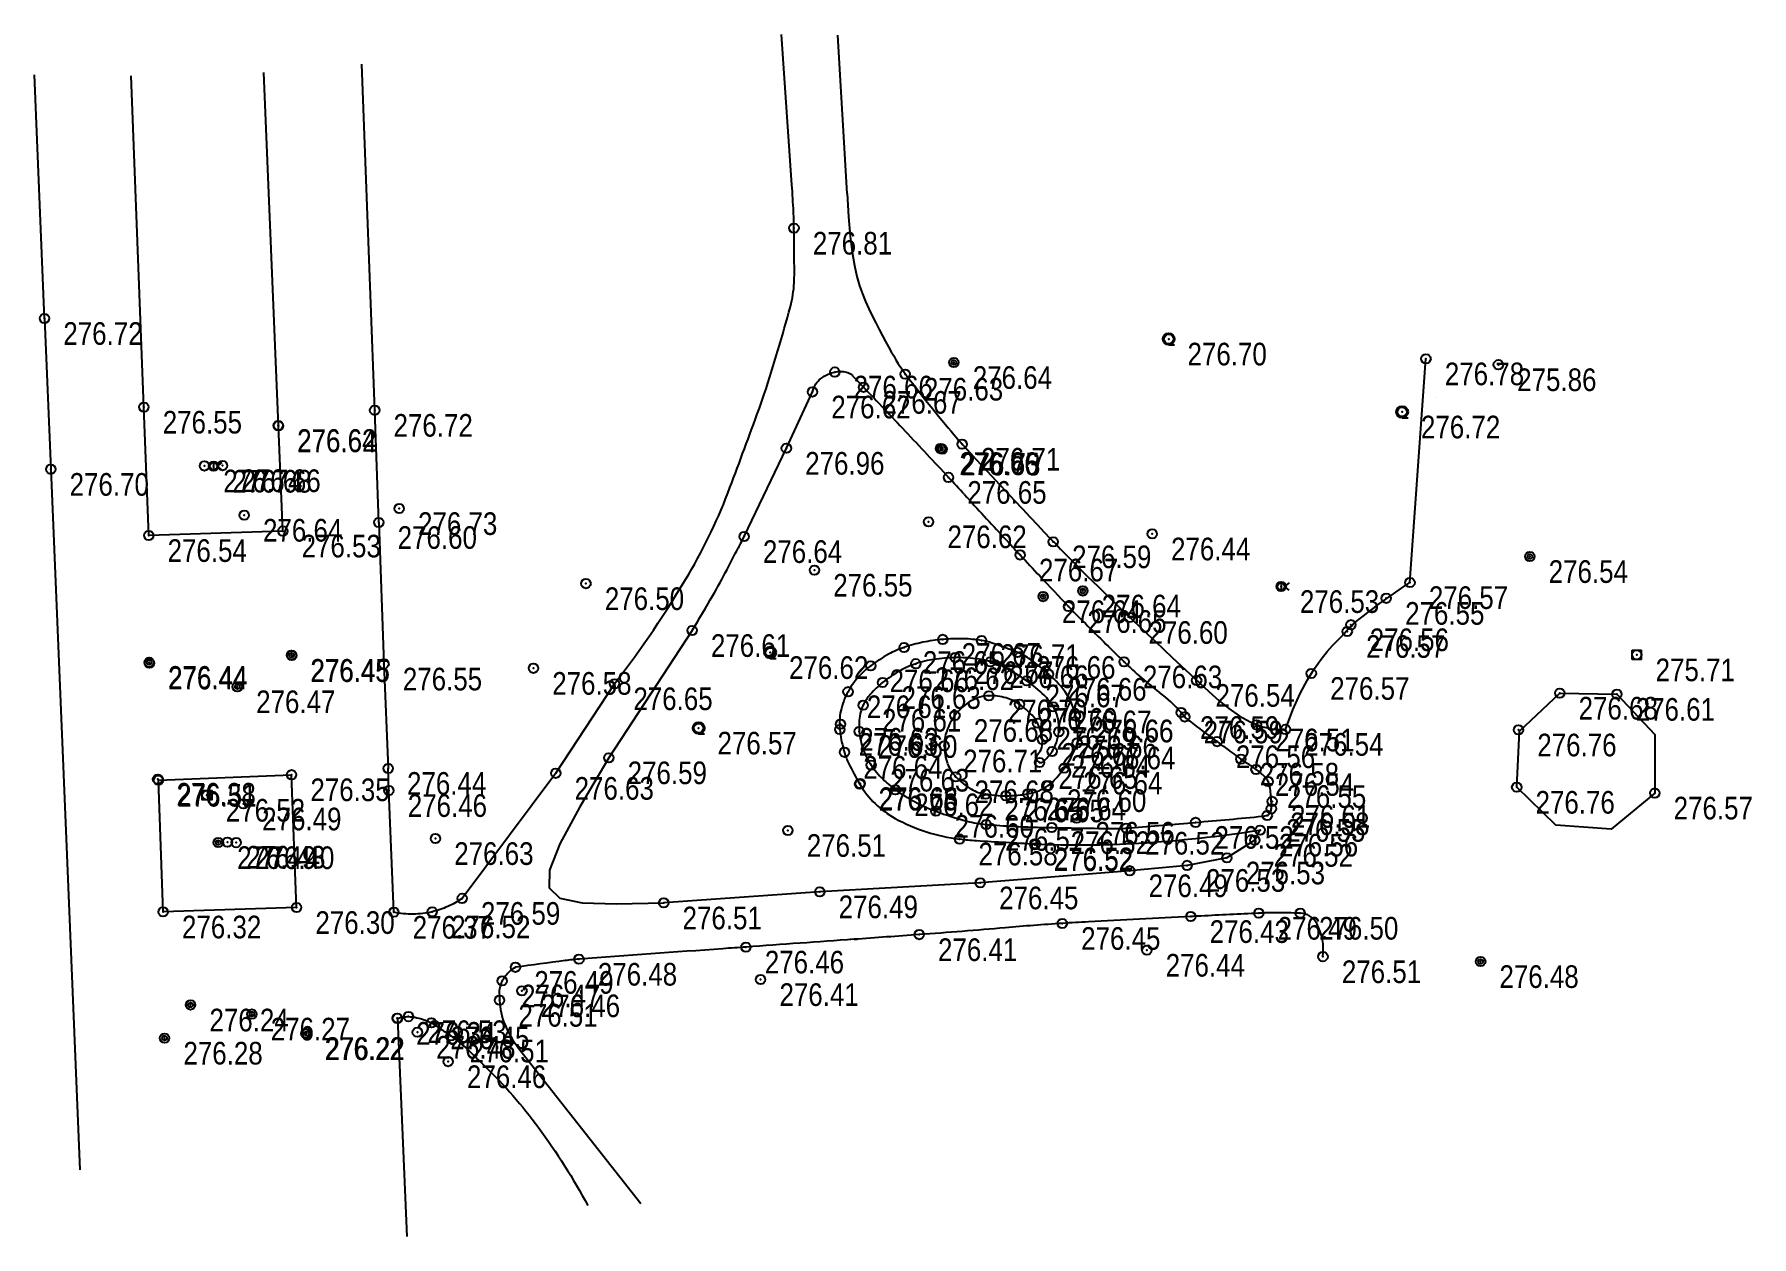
# Model space of a CAD drawing. Header units: metres. Extents: x 549681 to 1099503, y 158455 to 316989.
# Drawn here: x 549681.5 to 549772.5, y 158455.1 to 158518.9 of the extents above; entities outside this region: 3.
import ezdxf
from ezdxf.enums import TextEntityAlignment as Align

# ---------------------------------------------------------------- set-up
doc = ezdxf.new("R2010")
doc.units = ezdxf.units.M
doc.header["$PDMODE"] = 32
doc.header["$PDSIZE"] = 0.5
for name, color, linetype in [('Layout-pomoc', 7, 'Continuous'), ('Objekt', 4, 'Continuous'), ('PovezaveCesta', 7, 'Continuous'), ('text', 7, 'Continuous'), ('Tocke_point', 7, 'Continuous'), ('Tocke_visina', 8, 'Continuous')]:
    doc.layers.add(name, color=color, linetype=linetype)
doc.styles.add('Tocke', font='')
doc.styles.get('Tocke').set_extended_font_data('Arial Narrow')

# ---------------------------------------------------------------- blocks, each defined once
blk = doc.blocks.new('Blok_tocke')
at = {"layer": 'Tocke_point'}
blk.add_point((0, 0), dxfattribs=at)
at = {"layer": 'Tocke_visina', "style": 'Tocke'}
blk.add_attdef('H', text='', height=1.2, dxfattribs=at).set_placement((1, -0.2), align=Align.TOP_LEFT)
blk = doc.blocks.new('Jasek kvadraten')
at = {"layer": 'Layout-pomoc'}
blk.add_lwpolyline([(-1, 1), (1, 1), (1, -1), (-1, -1)], close=True, dxfattribs=at)
blk = doc.blocks.new('listnato drevo')
at = {"layer": 'Layout-pomoc', "color": 0}
blk.add_line((0, -1.25), (1.25, -1.25), dxfattribs=at)
blk.add_circle((0, 0), 1.25, dxfattribs=at)
blk = doc.blocks.new('jasekKomunalniBeli')
at = {"layer": 'Layout-pomoc', "color": 0}
for p, q in [((-1, 1), (1, 1)), ((-1, -1), (-1, 1)), ((1, -1), (1, 1)), ((1, -1), (-1, -1))]:
    blk.add_line(p, q, dxfattribs=at)
blk = doc.blocks.new('svetilkaBela')
at = {"layer": 'Layout-pomoc', "color": 0}
for p, q in [((0, 0.75), (0, -0.75)), ((1.75, 0.75), (0.75, 0)), ((1.75, -0.75), (0.75, 0))]:
    blk.add_line(p, q, dxfattribs=at)
blk.add_circle((0, 0), 0.75, dxfattribs=at)
blk = doc.blocks.new('geoTockaBela')
at = {"layer": 'PovezaveCesta', "color": 0}
for radius in [1, 0.5, 0.01]:
    blk.add_circle((0.01, 0), radius, dxfattribs=at)
blk = doc.blocks.new('zasun')
at = {"layer": 'PovezaveCesta'}
h = blk.add_hatch(color=0, dxfattribs=at)
h.dxf.hatch_style = 1
h.paths.add_polyline_path([(-0.5, 0.2), (-1, 0.2), (-1, -0.2), (-0.5, -0.2), (-0.5, 0)])
h.paths.add_polyline_path([(1, 0.2), (0.5, 0.2), (0.5, 0), (0.5, -0.2), (1, -0.2)])
at = {"layer": 'PovezaveCesta', "color": 0}
blk.add_circle((0, 0), 0.5, dxfattribs=at)
blk = doc.blocks.new('plinskiZapirac')
at = {"layer": 'PovezaveCesta', "color": 0}
for p, q in [((-0.4, 0.3), (-0.78, 0.61)), ((0.4, 0.3), (0.78, 0.61)), ((-0.4, -0.3), (-0.78, -0.61)), ((0.4, -0.3), (0.78, -0.61))]:
    blk.add_line(p, q, dxfattribs=at)
blk.add_circle((0, 0), 0.5, dxfattribs=at)
blk = doc.blocks.new('grm')
at = {"layer": 'PovezaveCesta', "color": 0}
blk.add_line((0.29, -0.4), (0.5, -0.48), dxfattribs=at)
blk.add_circle((0, 0), 0.5, dxfattribs=at)
blk = doc.blocks.new('SND')
at = {"layer": 'Layout-pomoc'}
for p, q in [((549753.982, 158498.868), (549753.982, 158499.618)), ((549755.732, 158499.618), (549754.732, 158498.868)), ((549753.982, 158498.868), (549753.982, 158498.118)), ((549754.732, 158498.868), (549755.732, 158498.118))]:
    blk.add_line(p, q, dxfattribs=at)
blk.add_circle((549753.982, 158498.868), 0.75, dxfattribs=at)

msp = doc.modelspace()

# ---------------------------------------------------------------- linework, layer by layer
at = {"layer": 'Layout-pomoc'}
msp.add_line((549755.732, 158499.618), (549755.732, 158499.618), dxfattribs=at)
at = {"layer": 'Objekt'}
msp.add_lwpolyline([(549762.342, 158483.955), (549765.37, 158483.895), (549767.38, 158481.76), (549767.382, 158478.659), (549765.07, 158476.75), (549762.14, 158476.95), (549760.058, 158478.965), (549760.2, 158481.94), (549762.342, 158483.955)], dxfattribs=at)
at = {"layer": 'PovezaveCesta', "color": 0}
for p, q in [((549699.499, 158498.956), (549698.823, 158517.315)), ((549681.99, 158503.827), (549681.452, 158516.743)), ((549687.261, 158499.124), (549686.595, 158516.686)), ((549694.394, 158498.133), (549693.621, 158516.878)), ((549721.329, 158496.943), (549722.713, 158499.927)), ((549719.088, 158492.26), (549721.329, 158496.943)), ((549682.323, 158495.826), (549683.174, 158475.38)), ((549683.174, 158475.38), (549683.869, 158458.676)), ((549724.923, 158470.901), (549724.705, 158470.886)), ((549724.923, 158470.901), (549725.089, 158470.913)), ((549700.703, 158466.709), (549701.203, 158455.131))]:
    msp.add_line(p, q, dxfattribs=at)
at = {"layer": 'PovezaveCesta'}
for p, q in [((549754.4, 158489.821), (549755.248, 158501.685)), ((549716.33, 158487.278), (549711.915, 158480.529)), ((549709.102, 158479.704), (549712.218, 158484.455)), ((549735.23, 158484.958), (549735.23, 158484.958)), ((549709.102, 158479.704), (549704.136, 158473.073))]:
    msp.add_line(p, q, dxfattribs=at)
at = {"layer": 'PovezaveCesta', "color": 0}
for points in [[(549712.218, 158484.455, 0.031425), (549716.152, 158490.27, 0.04347), (549718.339, 158494.856, 0.001689), (549719.865, 158498.972, 0.008325), (549720.157, 158499.814, 0.014035), (549721.544, 158504.458, 0.053333), (549721.742, 158505.722, 0.0128), (549721.754, 158506.244, 0.002822), (549721.735, 158508.615, 0.008602), (549721.709, 158509.468, 0.005064), (549721.624, 158510.916)], [(549722.713, 158499.927, -0.072371), (549722.899, 158500.359, -0.092723), (549723.147, 158500.632, -0.052079), (549723.553, 158500.879, -0.068928), (549723.896, 158500.986, -0.083501), (549724.507, 158500.986, -0.158824), (549724.796, 158500.834, -0.002255), (549724.84, 158500.789, -0.000168), (549725.428, 158500.175, -0.002021), (549727.63, 158497.857, -0.001921), (549729.927, 158495.4)]]:
    msp.add_lwpolyline(points, format="xyb", dxfattribs=at)
at = {"layer": 'PovezaveCesta'}
for points in [[(549724.551, 158510.449), (549724.624, 158509.219), (549724.714, 158508.193), (549724.819, 158507.343), (549724.938, 158506.641), (549725.07, 158506.057), (549725.214, 158505.564), (549725.368, 158505.132), (549725.533, 158504.734), (549725.706, 158504.345), (549725.885, 158503.964), (549726.066, 158503.596), (549726.246, 158503.243), (549726.422, 158502.909), (549726.591, 158502.597), (549726.749, 158502.313), (549726.893, 158502.058), (549727.022, 158501.836), (549727.139, 158501.639), (549727.248, 158501.462), (549727.355, 158501.297), (549727.464, 158501.136), (549727.58, 158500.973), (549727.707, 158500.799), (549727.851, 158500.608), (549728.015, 158500.394), (549728.196, 158500.16), (549728.39, 158499.912), (549728.593, 158499.655), (549728.799, 158499.394), (549729.007, 158499.135), (549729.21, 158498.883), (549729.404, 158498.643), (549729.588, 158498.419), (549729.759, 158498.212), (549729.919, 158498.02), (549730.069, 158497.841), (549730.21, 158497.676), (549730.342, 158497.523), (549730.466, 158497.38), (549730.582, 158497.247), (549730.694, 158497.121), (549730.806, 158496.996), (549730.927, 158496.862), (549731.063, 158496.712), (549731.224, 158496.538), (549731.415, 158496.332), (549731.645, 158496.085), (549731.922, 158495.788), (549732.248, 158495.439), (549732.617, 158495.045), (549733.014, 158494.621), (549733.428, 158494.179), (549733.847, 158493.733), (549734.258, 158493.295), (549734.65, 158492.879), (549735.009, 158492.498), (549735.328, 158492.162), (549735.611, 158491.865), (549735.866, 158491.599), (549736.102, 158491.355), (549736.327, 158491.125), (549736.55, 158490.899), (549736.779, 158490.67), (549737.022, 158490.428), (549737.286, 158490.167), (549737.572, 158489.886), (549737.878, 158489.587), (549738.203, 158489.27), (549738.546, 158488.938), (549738.905, 158488.592), (549739.279, 158488.233), (549739.666, 158487.862), (549740.067, 158487.48), (549740.48, 158487.088), (549740.906, 158486.686), (549741.345, 158486.272), (549741.796, 158485.847), (549742.261, 158485.411), (549742.739, 158484.963), (549743.231, 158484.504), (549743.736, 158484.035), (549744.256, 158483.573), (549744.793, 158483.138), (549745.349, 158482.749), (549745.925, 158482.425), (549746.523, 158482.185), (549747.145, 158482.049), (549747.792, 158482.036)], [(549681.99, 158503.827), (549682.323, 158495.826)], [(549694.624, 158492.554), (549687.519, 158492.316), (549687.261, 158499.124)], [(549694.624, 158492.554), (549694.394, 158498.133)], [(549699.718, 158493.008), (549699.499, 158498.956)], [(549699.718, 158493.008), (549699.993, 158485.501), (549700.215, 158479.967)], [(549747.792, 158482.036), (549748.184, 158483.064), (549748.576, 158483.934), (549748.962, 158484.663), (549749.335, 158485.265), (549749.687, 158485.757), (549750.01, 158486.155), (549750.299, 158486.475), (549750.545, 158486.732), (549750.744, 158486.941), (549750.905, 158487.113), (549751.04, 158487.256), (549751.158, 158487.381), (549751.272, 158487.496), (549751.393, 158487.611), (549751.533, 158487.734), (549751.702, 158487.875), (549751.91, 158488.042), (549752.158, 158488.234), (549752.444, 158488.45), (549752.767, 158488.688), (549753.126, 158488.945), (549753.518, 158489.221), (549753.943, 158489.514), (549754.4, 158489.821)], [(549700.516, 158472.336), (549700.254, 158478.792), (549700.215, 158479.967)], [(549711.915, 158480.529), (549710.38, 158477.919), (549709.32, 158475.96), (549708.767, 158474.562), (549708.758, 158473.635), (549709.325, 158473.088), (549710.502, 158472.832), (549712.325, 158472.776), (549714.826, 158472.83)], [(549695.356, 158472.588), (549688.282, 158472.352), (549688.032, 158479.338), (549695.091, 158479.63)], [(549695.356, 158472.588), (549695.091, 158479.63)], [(549746.421, 158476.692), (549746.171, 158476.15), (549744.691, 158475.215), (549742.582, 158474.822), (549739.539, 158474.539), (549731.613, 158473.893), (549723.104, 158473.421), (549714.826, 158472.83)]]:
    msp.add_lwpolyline(points, dxfattribs=at)
for points in [[(549704.136, 158473.073, -0.047547), (549703.379, 158472.64, -0.047547), (549702.553, 158472.358, -0.055908), (549701.536, 158472.233, -0.055908), (549700.516, 158472.336)], [(549749.787, 158469.98, 0.150043), (549749.459, 158471.732, 0.269847), (549748.579, 158472.285, 0.008676), (549747.317, 158472.306, 0.011712), (549746.383, 158472.283, 0.000115), (549743.308, 158472.135, 0.000665), (549742.777, 158472.109, 0.000658), (549737.346, 158471.825, 0.00258), (549735.962, 158471.744, 0.005989), (549732.939, 158471.514, -0.003965), (549728.373, 158471.149, -0.000124), (549724.923, 158470.901, 0.000074), (549719.187, 158470.49, 0.000222), (549717.964, 158470.402, 0.000036), (549710.334, 158469.846, 0.013621), (549709.6, 158469.772, 0.003779), (549706.965, 158469.415)], [(549706.965, 158469.415, 0.039068), (549706.704, 158469.249, 0.059737), (549706.557, 158469.109, 0.018433), (549706.348, 158468.835, 0.038524), (549706.263, 158468.693, 0.040729), (549706.169, 158468.458, 0.037864), (549706.109, 158468.192, 0.042507), (549706.106, 158468.137, 0.005016), (549706.121, 158467.668, 0.084413), (549706.394, 158466.395, 0.07516), (549707.132, 158465.135)], [(549700.703, 158466.709, -0.030782), (549700.921, 158466.771, -0.042633), (549701.084, 158466.792, -0.004664), (549701.228, 158466.798, -0.010391), (549701.293, 158466.798, -0.041192), (549701.632, 158466.765, -0.033741), (549702.036, 158466.663, -0.018063), (549702.356, 158466.546, -0.036921), (549702.505, 158466.472, -0.004197), (549702.612, 158466.408, -0.004593), (549702.708, 158466.347, -0.007896), (549703.048, 158466.122, -0.005392), (549703.538, 158465.778, -0.011272), (549703.826, 158465.561, -0.005964), (549704.356, 158465.133, -0.01928), (549704.387, 158465.105, -0.000604), (549705.331, 158464.19, -0.040944), (549708.186, 158460.92, -0.036233), (549710.805, 158456.775)]]:
    msp.add_lwpolyline(points, format="xyb", dxfattribs=at)
at = {"layer": 'PovezaveCesta', "color": 0}
for centre, radius, start, end in [((549488.833, 158271.843), 328.792, 42.6212, 42.83857), ((551216.862, 159862.027), 2019.563, 222.621202, 222.708908), ((549745.651, 158478.051), 30.125, 151.85696, 153.17272), ((550019.145, 158756.461), 389.593, 222.70891, 222.75661), ((552135.928, 160713.646), 3272.533, 222.75657, 222.773031), ((549626.934, 158538.09), 102.911, 332.46085, 333.17272), ((549683.864, 158508.405), 38.706, 330.14326, 332.46085), ((549653.506, 158525.831), 73.71, 328.46388, 330.14326)]:
    msp.add_arc(centre, radius, start, end, dxfattribs=at)
at = {"layer": 'PovezaveCesta'}
for centre, radius, start, end in [((549919.793, 158663.94), 253.833, 222.85945, 223.20333), ((550127.814, 158859.307), 539.212, 223.20333, 223.43927), ((549763.072, 158513.914), 36.885, 223.43927, 225.12657), ((549945.667, 158697.318), 295.685, 225.12657, 225.72248), ((549729.227, 158481.507), 5.147, 108.77188, 118.78963), ((549730.285, 158478.394), 8.435, 101.73267, 108.77188), ((549730.394, 158477.868), 8.971, 94.90742, 101.73267), ((549730.453, 158477.192), 9.65, 88.35546, 94.90742), ((549730.521, 158479.579), 7.262, 80.80133, 88.35546), ((549731.106, 158483.192), 3.603, 71.63753, 80.80133), ((549725.267, 158465.599), 22.139, 67.94425, 71.63753), ((549728.479, 158481.832), 4.467, 126.79836, 138.7905), ((549730.623, 158478.967), 8.045, 118.78963, 126.79836), ((549729.59, 158481.244), 4.494, 108.01893, 119.52403), ((549730.072, 158479.764), 6.051, 98.72139, 108.01893), ((549730.384, 158477.728), 8.111, 90.69296, 98.72139), ((549730.387, 158477.472), 8.367, 83.40058, 90.69296), ((549730.777, 158480.845), 4.971, 73.93514, 83.40058), ((549731.064, 158481.842), 3.934, 62.15066, 73.93514), ((549732.268, 158482.88), 3.494, 54.89162, 67.94425), ((549729.448, 158478.869), 8.397, 46.48271, 54.89162), ((549753.741, 158500.49), 20.773, 225.72248, 232.59539), ((549728.289, 158482), 4.213, 138.7905, 151.13971), ((549729.491, 158480.7), 4.89, 128.65559, 139.37518), ((549730.887, 158478.955), 7.125, 119.52403, 128.65559), ((549727.583, 158475.253), 11.386, 55.23198, 62.15066), ((549729.955, 158478.67), 7.226, 45.6779, 55.23198), ((549732.441, 158481.445), 4.485, 32.81498, 51.55627), ((549727.933, 158482.196), 3.806, 151.13971, 167.61991), ((549727.84, 158482.116), 2.716, 139.37518, 153.77642), ((549732.56, 158481.085), 2.844, 120.02844, 143.59294), ((549732.135, 158481.821), 1.994, 91.80169, 120.02844), ((549732.167, 158480.794), 3.021, 74.40108, 91.80169), ((549732.373, 158481.533), 2.254, 54.22898, 74.40108), ((549732.887, 158481.672), 3.03, 30.89938, 45.6779), ((549733.6, 158482.192), 3.107, 10.25141, 32.81498), ((549736.186, 158477.532), 8.128, 41.59744, 52.59539), ((549727.217, 158482.353), 3.073, 167.61991, 185.97531), ((549728.604, 158482.226), 3.42, 171.54171, 185.07022), ((549727.189, 158482.437), 1.99, 153.77642, 171.54171), ((549732.801, 158480.908), 3.143, 143.59294, 160.68787), ((549730.855, 158479.425), 4.852, 43.74767, 54.22898), ((549733.177, 158481.648), 1.638, 25.65839, 43.74767), ((549733.694, 158482.155), 2.09, 12.26298, 30.89938), ((549733.571, 158482.128), 2.216, 354.16925, 12.26298), ((549726.747, 158480.953), 10.071, 4.00019, 10.25141), ((549740.774, 158481.606), 1.992, 35.96948, 41.59744), ((549742.902, 158483.15), 0.637, 215.96948, 225.9299), ((549744.421, 158484.718), 2.82, 225.9299, 232.54987), ((549729.843, 158482.628), 5.714, 185.97531, 191.52724), ((549729.106, 158482.271), 3.925, 185.07022, 199.5238), ((549732.024, 158481.18), 2.32, 160.68787, 180.61354), ((549732.276, 158481.215), 2.637, 16.64377, 25.65839), ((549731.438, 158480.965), 3.512, 8.83502, 16.64377), ((549733.221, 158482.164), 2.567, 341.15167, 354.16925), ((549796.712, 158552.988), 88.815, 232.54987, 233.72894), ((549732.913, 158483.254), 8.848, 191.52724, 195.98843), ((549728.128, 158481.883), 3.87, 195.98843, 205.67522), ((549728.66, 158482.112), 3.451, 199.5238, 214.94394), ((549732.498, 158481.185), 2.794, 180.61354, 200.30941), ((549733.985, 158481.361), 0.934, 315.57945, 8.83502), ((549733.103, 158482.393), 2.775, 311.53177, 326.62223), ((549733.698, 158482.001), 2.063, 326.62223, 341.15167), ((549733.479, 158482.265), 3.413, 332.5824, 343.843), ((549735.818, 158481.587), 0.978, 343.843, 4.00019), ((550067.74, 158922.34), 546.938, 233.72894, 233.84635), ((549736.834, 158486.068), 13.529, 205.67522, 210.85172), ((549730.534, 158483.422), 5.738, 214.94394, 224.4459), ((549731.783, 158480.92), 2.032, 200.30941, 223.4494), ((549734.839, 158480.524), 0.261, 135.57945, 251.54726), ((549734.817, 158480.459), 0.191, 251.54726, 311.53177), ((549729.727, 158484.654), 7.874, 317.48116, 323.59785), ((549731.755, 158483.159), 5.355, 323.59785, 332.5824), ((549796.406, 158550.979), 87.013, 233.84635, 234.14073), ((549750.678, 158487.713), 8.952, 234.14073, 236.50634), ((549732.615, 158460.416), 23.78, 55.05502, 56.50634), ((549744.293, 158477.128), 3.392, 45.13397, 55.05502), ((549729.506, 158481.691), 4.993, 210.85172, 241.21247), ((549729.984, 158482.883), 4.967, 224.4459, 234.66009), ((549733.056, 158482.126), 3.785, 223.4494, 239.71658), ((549733.748, 158481.129), 2.541, 292.33191, 305.2578), ((549734.074, 158480.669), 1.977, 305.2578, 317.48116), ((549745.944, 158478.787), 1.052, 27.27279, 45.13397), ((549746.055, 158478.844), 0.927, 9.06481, 27.27279), ((549740.532, 158477.963), 6.52, 2.22356, 9.06481), ((549732.619, 158486.598), 9.522, 234.66009, 242.04265), ((549732.493, 158486.361), 9.253, 242.04265, 249.53162), ((549732.182, 158480.63), 2.052, 239.71658, 261.87247), ((549733.493, 158489.809), 11.325, 261.87247, 265.26285), ((549732.905, 158482.717), 4.208, 265.26285, 270.82613), ((549732.84, 158487.235), 8.727, 270.82613, 275.01822), ((549733.057, 158484.764), 6.247, 275.01822, 279.9736), ((549733.658, 158481.349), 2.779, 279.9736, 292.33191), ((549740.127, 158477.947), 6.926, 0, 2.22356), ((549731.62, 158485.539), 9.385, 241.21247, 263.23542), ((549735.251, 158493.75), 17.14, 249.53162, 255.32409), ((549732.453, 158483.066), 6.095, 255.32409, 265.04478), ((549719.153, 158757.7), 281.612, 274.86404, 275.58822), ((549746.427, 158478.943), 1.524, 275.58822, 285.44481), ((549746.773, 158477.691), 0.225, 285.44481, 328.55719), ((549746.476, 158477.872), 0.573, 328.55719, 355.15635), ((549745.592, 158477.947), 1.46, 355.15635, 0), ((549732.503, 158492.976), 16.873, 263.23542, 266.30953), ((549735.241, 158515.226), 38.376, 265.04478, 267.22051), ((549736.986, 158551.162), 74.355, 267.22051, 268.78355), ((549740.539, 158718.522), 241.752, 268.78355, 269.56419), ((549738.772, 158486.215), 9.439, 269.56419, 273.51569), ((549738.746, 158486.645), 9.869, 273.51569, 274.78426), ((549531.462, 160963.287), 2495.17, 274.784257, 274.864038), ((549735.832, 158544.322), 68.454, 273.50862, 278.8988), ((549744.183, 158674.071), 198.345, 266.30953, 267.20606), ((549736.956, 158525.985), 50.082, 267.20606, 273.50862)]:
    msp.add_arc(centre, radius, start, end, dxfattribs=at)
at = {"layer": 'text', "color": 0}
for p, q in [((549721.624, 158510.916), (549721.074, 158518.893)), ((549724.551, 158510.449), (549724.051, 158518.851)), ((549707.132, 158465.135), (549713.613, 158456.898))]:
    msp.add_line(p, q, dxfattribs=at)

# ---------------------------------------------------------------- block references
at = {"layer": 'Layout-pomoc'}
msp.add_blockref('SND', (549747.563, 158489.61), dxfattribs=at)
msp.add_blockref('SND', (549747.563, 158489.61), dxfattribs=at)
at = {"layer": 'Layout-pomoc', "color": 0, "xscale": 0.25, "yscale": 0.25, "zscale": 0.25}
for name, p in [('listnato drevo', (549741.604, 158502.736)), ('svetilkaBela', (549747.563, 158489.61)), ('jasekKomunalniBeli', (549766.426, 158485.988)), ('Jasek kvadraten', (549690.606, 158478.543))]:
    msp.add_blockref(name, p, dxfattribs=at)
at = {"layer": 'PovezaveCesta', "color": 0, "xscale": 0.25, "yscale": 0.25, "zscale": 0.25}
for name, p in [('SND', (549690.953, 158495.991)), ('grm', (549730.215, 158501.493)), ('listnato drevo', (549753.982, 158498.868)), ('geoTockaBela', (549729.497, 158496.922)), ('svetilkaBela', (549690.953, 158495.991)), ('geoTockaBela', (549760.755, 158491.202)), ('geoTockaBela', (549734.943, 158489.074)), ('geoTockaBela', (549737.051, 158489.373)), ('listnato drevo', (549720.473, 158486.109)), ('geoTockaBela', (549687.54, 158485.589)), ('geoTockaBela', (549695.087, 158485.965)), ('geoTockaBela', (549692.214, 158484.296)), ('listnato drevo', (549716.679, 158482.103)), ('geoTockaBela', (549691.206, 158476.033)), ('geoTockaBela', (549758.143, 158469.722)), ('zasun', (549689.738, 158467.418)), ('plinskiZapirac', (549692.987, 158466.938)), ('geoTockaBela', (549688.358, 158465.66)), ('geoTockaBela', (549695.892, 158465.904))]:
    msp.add_blockref(name, p, dxfattribs=at)
at = {"layer": 'Tocke_point'}
ref = msp.add_blockref('Blok_tocke', (549721.735, 158508.615), dxfattribs=at)
ref.add_attrib('H', '276.81', dxfattribs={"layer": 'Tocke_visina', "height": 1.2, "style": 'Tocke'}).set_placement((549722.735, 158508.415), align=Align.TOP_LEFT)
ref = msp.add_blockref('Blok_tocke', (549681.99, 158503.827), dxfattribs=at)
ref.add_attrib('H', '276.72', dxfattribs={"layer": 'Tocke_visina', "height": 1.2, "style": 'Tocke'}).set_placement((549682.99, 158503.627), align=Align.TOP_LEFT)
ref = msp.add_blockref('Blok_tocke', (549741.604, 158502.736), dxfattribs=at)
ref.add_attrib('H', '276.70', dxfattribs={"layer": 'Tocke_visina', "height": 1.2, "style": 'Tocke'}).set_placement((549742.604, 158502.536), align=Align.TOP_LEFT)
ref = msp.add_blockref('Blok_tocke', (549730.215, 158501.493), dxfattribs=at)
ref.add_attrib('H', '276.64', dxfattribs={"layer": 'Tocke_visina', "height": 1.2, "style": 'Tocke'}).set_placement((549731.215, 158501.293), align=Align.TOP_LEFT)
ref = msp.add_blockref('Blok_tocke', (549755.248, 158501.685), dxfattribs=at)
ref.add_attrib('H', '276.78', dxfattribs={"layer": 'Tocke_visina', "height": 1.2, "style": 'Tocke'}).set_placement((549756.248, 158501.485), align=Align.TOP_LEFT)
ref = msp.add_blockref('Blok_tocke', (549723.896, 158500.986), dxfattribs=at)
ref.add_attrib('H', '276.66', dxfattribs={"layer": 'Tocke_visina', "height": 1.2, "style": 'Tocke'}).set_placement((549724.896, 158500.786), align=Align.TOP_LEFT)
ref = msp.add_blockref('Blok_tocke', (549727.624, 158500.873), dxfattribs=at)
ref.add_attrib('H', '276.63', dxfattribs={"layer": 'Tocke_visina', "height": 1.2, "style": 'Tocke'}).set_placement((549728.624, 158500.673), align=Align.TOP_LEFT)
ref = msp.add_blockref('Blok_tocke', (549759.085, 158501.375), dxfattribs=at)
ref.add_attrib('H', '275.86', dxfattribs={"layer": 'Tocke_visina', "height": 1.2, "style": 'Tocke'}).set_placement((549760.085, 158501.175), align=Align.TOP_LEFT)
ref = msp.add_blockref('Blok_tocke', (549722.713, 158499.927), dxfattribs=at)
ref.add_attrib('H', '276.62', dxfattribs={"layer": 'Tocke_visina', "height": 1.2, "style": 'Tocke'}).set_placement((549723.713, 158499.727), align=Align.TOP_LEFT)
ref = msp.add_blockref('Blok_tocke', (549725.428, 158500.175), dxfattribs=at)
ref.add_attrib('H', '276.67', dxfattribs={"layer": 'Tocke_visina', "height": 1.2, "style": 'Tocke'}).set_placement((549726.428, 158499.975), align=Align.TOP_LEFT)
ref = msp.add_blockref('Blok_tocke', (549687.261, 158499.124), dxfattribs=at)
ref.add_attrib('H', '276.55', dxfattribs={"layer": 'Tocke_visina', "height": 1.2, "style": 'Tocke'}).set_placement((549688.261, 158498.924), align=Align.TOP_LEFT)
ref = msp.add_blockref('Blok_tocke', (549699.499, 158498.956), dxfattribs=at)
ref.add_attrib('H', '276.72', dxfattribs={"layer": 'Tocke_visina', "height": 1.2, "style": 'Tocke'}).set_placement((549700.499, 158498.756), align=Align.TOP_LEFT)
ref = msp.add_blockref('Blok_tocke', (549753.982, 158498.868), dxfattribs=at)
ref.add_attrib('H', '276.72', dxfattribs={"layer": 'Tocke_visina', "height": 1.2, "style": 'Tocke'}).set_placement((549754.982, 158498.668), align=Align.TOP_LEFT)
ref = msp.add_blockref('Blok_tocke', (549694.387, 158498.153), dxfattribs=at)
ref.add_attrib('H', '276.62', dxfattribs={"layer": 'Tocke_visina', "height": 1.2, "style": 'Tocke'}).set_placement((549695.387, 158497.953), align=Align.TOP_LEFT)
ref = msp.add_blockref('Blok_tocke', (549694.394, 158498.133), dxfattribs=at)
ref.add_attrib('H', '276.64', dxfattribs={"layer": 'Tocke_visina', "height": 1.2, "style": 'Tocke'}).set_placement((549695.394, 158497.933), align=Align.TOP_LEFT)
ref = msp.add_blockref('Blok_tocke', (549721.329, 158496.943), dxfattribs=at)
ref.add_attrib('H', '276.96', dxfattribs={"layer": 'Tocke_visina', "height": 1.2, "style": 'Tocke'}).set_placement((549722.329, 158496.743), align=Align.TOP_LEFT)
ref = msp.add_blockref('Blok_tocke', (549729.507, 158496.928), dxfattribs=at)
ref.add_attrib('H', '276.66', dxfattribs={"layer": 'Tocke_visina', "height": 1.2, "style": 'Tocke'}).set_placement((549730.507, 158496.728), align=Align.TOP_LEFT)
ref = msp.add_blockref('Blok_tocke', (549729.56, 158496.916), dxfattribs=at)
ref.add_attrib('H', '276.65', dxfattribs={"layer": 'Tocke_visina', "height": 1.2, "style": 'Tocke'}).set_placement((549730.56, 158496.716), align=Align.TOP_LEFT)
ref = msp.add_blockref('Blok_tocke', (549730.652, 158497.157), dxfattribs=at)
ref.add_attrib('H', '276.71', dxfattribs={"layer": 'Tocke_visina', "height": 1.2, "style": 'Tocke'}).set_placement((549731.652, 158496.957), align=Align.TOP_LEFT)
ref = msp.add_blockref('Blok_tocke', (549690.471, 158496.003), dxfattribs=at)
ref.add_attrib('H', '276.74', dxfattribs={"layer": 'Tocke_visina', "height": 1.2, "style": 'Tocke'}).set_placement((549691.471, 158495.803), align=Align.TOP_LEFT)
ref = msp.add_blockref('Blok_tocke', (549691.434, 158496.02), dxfattribs=at)
ref.add_attrib('H', '276.66', dxfattribs={"layer": 'Tocke_visina', "height": 1.2, "style": 'Tocke'}).set_placement((549692.434, 158495.82), align=Align.TOP_LEFT)
ref = msp.add_blockref('Blok_tocke', (549729.598, 158496.898), dxfattribs=at)
ref.add_attrib('H', '276.73', dxfattribs={"layer": 'Tocke_visina', "height": 1.2, "style": 'Tocke'}).set_placement((549730.598, 158496.698), align=Align.TOP_LEFT)
ref = msp.add_blockref('Blok_tocke', (549682.323, 158495.826), dxfattribs=at)
ref.add_attrib('H', '276.70', dxfattribs={"layer": 'Tocke_visina', "height": 1.2, "style": 'Tocke'}).set_placement((549683.323, 158495.626), align=Align.TOP_LEFT)
ref = msp.add_blockref('Blok_tocke', (549690.953, 158495.991), dxfattribs=at)
ref.add_attrib('H', '276.68', dxfattribs={"layer": 'Tocke_visina', "height": 1.2, "style": 'Tocke'}).set_placement((549691.953, 158495.791), align=Align.TOP_LEFT)
ref = msp.add_blockref('Blok_tocke', (549729.927, 158495.4), dxfattribs=at)
ref.add_attrib('H', '276.65', dxfattribs={"layer": 'Tocke_visina', "height": 1.2, "style": 'Tocke'}).set_placement((549730.927, 158495.2), align=Align.TOP_LEFT)
ref = msp.add_blockref('Blok_tocke', (549692.58, 158493.392), dxfattribs=at)
ref.add_attrib('H', '276.64', dxfattribs={"layer": 'Tocke_visina', "height": 1.2, "style": 'Tocke'}).set_placement((549693.58, 158493.192), align=Align.TOP_LEFT)
ref = msp.add_blockref('Blok_tocke', (549700.799, 158493.745), dxfattribs=at)
ref.add_attrib('H', '276.73', dxfattribs={"layer": 'Tocke_visina', "height": 1.2, "style": 'Tocke'}).set_placement((549701.799, 158493.545), align=Align.TOP_LEFT)
ref = msp.add_blockref('Blok_tocke', (549694.624, 158492.554), dxfattribs=at)
ref.add_attrib('H', '276.53', dxfattribs={"layer": 'Tocke_visina', "height": 1.2, "style": 'Tocke'}).set_placement((549695.624, 158492.354), align=Align.TOP_LEFT)
ref = msp.add_blockref('Blok_tocke', (549699.718, 158493.008), dxfattribs=at)
ref.add_attrib('H', '276.60', dxfattribs={"layer": 'Tocke_visina', "height": 1.2, "style": 'Tocke'}).set_placement((549700.718, 158492.808), align=Align.TOP_LEFT)
ref = msp.add_blockref('Blok_tocke', (549728.873, 158493.046), dxfattribs=at)
ref.add_attrib('H', '276.62', dxfattribs={"layer": 'Tocke_visina', "height": 1.2, "style": 'Tocke'}).set_placement((549729.873, 158492.846), align=Align.TOP_LEFT)
ref = msp.add_blockref('Blok_tocke', (549740.729, 158492.4), dxfattribs=at)
ref.add_attrib('H', '276.44', dxfattribs={"layer": 'Tocke_visina', "height": 1.2, "style": 'Tocke'}).set_placement((549741.729, 158492.2), align=Align.TOP_LEFT)
ref = msp.add_blockref('Blok_tocke', (549687.519, 158492.316), dxfattribs=at)
ref.add_attrib('H', '276.54', dxfattribs={"layer": 'Tocke_visina', "height": 1.2, "style": 'Tocke'}).set_placement((549688.519, 158492.116), align=Align.TOP_LEFT)
ref = msp.add_blockref('Blok_tocke', (549719.088, 158492.26), dxfattribs=at)
ref.add_attrib('H', '276.64', dxfattribs={"layer": 'Tocke_visina', "height": 1.2, "style": 'Tocke'}).set_placement((549720.088, 158492.06), align=Align.TOP_LEFT)
ref = msp.add_blockref('Blok_tocke', (549735.482, 158491.985), dxfattribs=at)
ref.add_attrib('H', '276.59', dxfattribs={"layer": 'Tocke_visina', "height": 1.2, "style": 'Tocke'}).set_placement((549736.482, 158491.785), align=Align.TOP_LEFT)
ref = msp.add_blockref('Blok_tocke', (549733.727, 158491.282), dxfattribs=at)
ref.add_attrib('H', '276.67', dxfattribs={"layer": 'Tocke_visina', "height": 1.2, "style": 'Tocke'}).set_placement((549734.727, 158491.082), align=Align.TOP_LEFT)
ref = msp.add_blockref('Blok_tocke', (549760.755, 158491.202), dxfattribs=at)
ref.add_attrib('H', '276.54', dxfattribs={"layer": 'Tocke_visina', "height": 1.2, "style": 'Tocke'}).set_placement((549761.755, 158491.002), align=Align.TOP_LEFT)
ref = msp.add_blockref('Blok_tocke', (549710.704, 158489.763), dxfattribs=at)
ref.add_attrib('H', '276.50', dxfattribs={"layer": 'Tocke_visina', "height": 1.2, "style": 'Tocke'}).set_placement((549711.704, 158489.563), align=Align.TOP_LEFT)
ref = msp.add_blockref('Blok_tocke', (549722.817, 158490.48), dxfattribs=at)
ref.add_attrib('H', '276.55', dxfattribs={"layer": 'Tocke_visina', "height": 1.2, "style": 'Tocke'}).set_placement((549723.817, 158490.28), align=Align.TOP_LEFT)
ref = msp.add_blockref('Blok_tocke', (549754.4, 158489.821), dxfattribs=at)
ref.add_attrib('H', '276.57', dxfattribs={"layer": 'Tocke_visina', "height": 1.2, "style": 'Tocke'}).set_placement((549755.4, 158489.621), align=Align.TOP_LEFT)
ref = msp.add_blockref('Blok_tocke', (549734.943, 158489.074), dxfattribs=at)
ref.add_attrib('H', '276.64', dxfattribs={"layer": 'Tocke_visina', "height": 1.2, "style": 'Tocke'}).set_placement((549735.943, 158488.874), align=Align.TOP_LEFT)
ref = msp.add_blockref('Blok_tocke', (549737.051, 158489.373), dxfattribs=at)
ref.add_attrib('H', '276.64', dxfattribs={"layer": 'Tocke_visina', "height": 1.2, "style": 'Tocke'}).set_placement((549738.051, 158489.173), align=Align.TOP_LEFT)
ref = msp.add_blockref('Blok_tocke', (549747.563, 158489.61), dxfattribs=at)
ref.add_attrib('H', '276.53', dxfattribs={"layer": 'Tocke_visina', "height": 1.2, "style": 'Tocke'}).set_placement((549748.563, 158489.41), align=Align.TOP_LEFT)
ref = msp.add_blockref('Blok_tocke', (549753.142, 158488.984), dxfattribs=at)
ref.add_attrib('H', '276.55', dxfattribs={"layer": 'Tocke_visina', "height": 1.2, "style": 'Tocke'}).set_placement((549754.142, 158488.784), align=Align.TOP_LEFT)
ref = msp.add_blockref('Blok_tocke', (549736.29, 158488.553), dxfattribs=at)
ref.add_attrib('H', '276.65', dxfattribs={"layer": 'Tocke_visina', "height": 1.2, "style": 'Tocke'}).set_placement((549737.29, 158488.353), align=Align.TOP_LEFT)
ref = msp.add_blockref('Blok_tocke', (549739.533, 158487.971), dxfattribs=at)
ref.add_attrib('H', '276.60', dxfattribs={"layer": 'Tocke_visina', "height": 1.2, "style": 'Tocke'}).set_placement((549740.533, 158487.771), align=Align.TOP_LEFT)
ref = msp.add_blockref('Blok_tocke', (549716.33, 158487.278), dxfattribs=at)
ref.add_attrib('H', '276.61', dxfattribs={"layer": 'Tocke_visina', "height": 1.2, "style": 'Tocke'}).set_placement((549717.33, 158487.078), align=Align.TOP_LEFT)
ref = msp.add_blockref('Blok_tocke', (549751.075, 158487.229), dxfattribs=at)
ref.add_attrib('H', '276.57', dxfattribs={"layer": 'Tocke_visina', "height": 1.2, "style": 'Tocke'}).set_placement((549752.075, 158487.029), align=Align.TOP_LEFT)
ref = msp.add_blockref('Blok_tocke', (549751.264, 158487.585), dxfattribs=at)
ref.add_attrib('H', '276.56', dxfattribs={"layer": 'Tocke_visina', "height": 1.2, "style": 'Tocke'}).set_placement((549752.264, 158487.385), align=Align.TOP_LEFT)
ref = msp.add_blockref('Blok_tocke', (549727.571, 158486.38), dxfattribs=at)
ref.add_attrib('H', '276.65', dxfattribs={"layer": 'Tocke_visina', "height": 1.2, "style": 'Tocke'}).set_placement((549728.571, 158486.18), align=Align.TOP_LEFT)
ref = msp.add_blockref('Blok_tocke', (549729.627, 158486.807), dxfattribs=at)
ref.add_attrib('H', '276.67', dxfattribs={"layer": 'Tocke_visina', "height": 1.2, "style": 'Tocke'}).set_placement((549730.627, 158486.607), align=Align.TOP_LEFT)
ref = msp.add_blockref('Blok_tocke', (549731.682, 158486.748), dxfattribs=at)
ref.add_attrib('H', '276.71', dxfattribs={"layer": 'Tocke_visina', "height": 1.2, "style": 'Tocke'}).set_placement((549732.682, 158486.548), align=Align.TOP_LEFT)
ref = msp.add_blockref('Blok_tocke', (549733.58, 158486.118), dxfattribs=at)
ref.add_attrib('H', '276.66', dxfattribs={"layer": 'Tocke_visina', "height": 1.2, "style": 'Tocke'}).set_placement((549734.58, 158485.918), align=Align.TOP_LEFT)
ref = msp.add_blockref('Blok_tocke', (549766.426, 158485.988), dxfattribs=at)
ref.add_attrib('H', '275.71', dxfattribs={"layer": 'Tocke_visina', "height": 1.2, "style": 'Tocke'}).set_placement((549767.426, 158485.788), align=Align.TOP_LEFT)
ref = msp.add_blockref('Blok_tocke', (549687.54, 158485.589), dxfattribs=at)
ref.add_attrib('H', '276.44', dxfattribs={"layer": 'Tocke_visina', "height": 1.2, "style": 'Tocke'}).set_placement((549688.54, 158485.389), align=Align.TOP_LEFT)
ref = msp.add_blockref('Blok_tocke', (549687.553, 158485.553), dxfattribs=at)
ref.add_attrib('H', '276.44', dxfattribs={"layer": 'Tocke_visina', "height": 1.2, "style": 'Tocke'}).set_placement((549688.553, 158485.353), align=Align.TOP_LEFT)
ref = msp.add_blockref('Blok_tocke', (549695.087, 158485.965), dxfattribs=at)
ref.add_attrib('H', '276.45', dxfattribs={"layer": 'Tocke_visina', "height": 1.2, "style": 'Tocke'}).set_placement((549696.087, 158485.765), align=Align.TOP_LEFT)
ref = msp.add_blockref('Blok_tocke', (549695.106, 158485.946), dxfattribs=at)
ref.add_attrib('H', '276.45', dxfattribs={"layer": 'Tocke_visina', "height": 1.2, "style": 'Tocke'}).set_placement((549696.106, 158485.746), align=Align.TOP_LEFT)
ref = msp.add_blockref('Blok_tocke', (549699.993, 158485.501), dxfattribs=at)
ref.add_attrib('H', '276.55', dxfattribs={"layer": 'Tocke_visina', "height": 1.2, "style": 'Tocke'}).set_placement((549700.993, 158485.301), align=Align.TOP_LEFT)
ref = msp.add_blockref('Blok_tocke', (549707.916, 158485.272), dxfattribs=at)
ref.add_attrib('H', '276.58', dxfattribs={"layer": 'Tocke_visina', "height": 1.2, "style": 'Tocke'}).set_placement((549708.916, 158485.072), align=Align.TOP_LEFT)
ref = msp.add_blockref('Blok_tocke', (549725.804, 158485.409), dxfattribs=at)
ref.add_attrib('H', '276.66', dxfattribs={"layer": 'Tocke_visina', "height": 1.2, "style": 'Tocke'}).set_placement((549726.804, 158485.209), align=Align.TOP_LEFT)
ref = msp.add_blockref('Blok_tocke', (549728.2, 158485.518), dxfattribs=at)
ref.add_attrib('H', '276.62', dxfattribs={"layer": 'Tocke_visina', "height": 1.2, "style": 'Tocke'}).set_placement((549729.2, 158485.318), align=Align.TOP_LEFT)
ref = msp.add_blockref('Blok_tocke', (549730.286, 158485.838), dxfattribs=at)
ref.add_attrib('H', '276.67', dxfattribs={"layer": 'Tocke_visina', "height": 1.2, "style": 'Tocke'}).set_placement((549731.286, 158485.638), align=Align.TOP_LEFT)
ref = msp.add_blockref('Blok_tocke', (549732.153, 158485.622), dxfattribs=at)
ref.add_attrib('H', '276.66', dxfattribs={"layer": 'Tocke_visina', "height": 1.2, "style": 'Tocke'}).set_placement((549733.153, 158485.422), align=Align.TOP_LEFT)
ref = msp.add_blockref('Blok_tocke', (549739.239, 158485.617), dxfattribs=at)
ref.add_attrib('H', '276.63', dxfattribs={"layer": 'Tocke_visina', "height": 1.2, "style": 'Tocke'}).set_placement((549740.239, 158485.417), align=Align.TOP_LEFT)
ref = msp.add_blockref('Blok_tocke', (549692.214, 158484.296), dxfattribs=at)
ref.add_attrib('H', '276.47', dxfattribs={"layer": 'Tocke_visina', "height": 1.2, "style": 'Tocke'}).set_placement((549693.214, 158484.096), align=Align.TOP_LEFT)
ref = msp.add_blockref('Blok_tocke', (549712.218, 158484.455), dxfattribs=at)
ref.add_attrib('H', '276.65', dxfattribs={"layer": 'Tocke_visina', "height": 1.2, "style": 'Tocke'}).set_placement((549713.218, 158484.255), align=Align.TOP_LEFT)
ref = msp.add_blockref('Blok_tocke', (549726.436, 158484.519), dxfattribs=at)
ref.add_attrib('H', '276.63', dxfattribs={"layer": 'Tocke_visina', "height": 1.2, "style": 'Tocke'}).set_placement((549727.436, 158484.319), align=Align.TOP_LEFT)
ref = msp.add_blockref('Blok_tocke', (549734.076, 158484.606), dxfattribs=at)
ref.add_attrib('H', '276.67', dxfattribs={"layer": 'Tocke_visina', "height": 1.2, "style": 'Tocke'}).set_placement((549735.076, 158484.406), align=Align.TOP_LEFT)
ref = msp.add_blockref('Blok_tocke', (549735.23, 158484.958), dxfattribs=at)
ref.add_attrib('H', '276.66', dxfattribs={"layer": 'Tocke_visina', "height": 1.2, "style": 'Tocke'}).set_placement((549736.23, 158484.758), align=Align.TOP_LEFT)
ref = msp.add_blockref('Blok_tocke', (549743.087, 158484.633), dxfattribs=at)
ref.add_attrib('H', '276.54', dxfattribs={"layer": 'Tocke_visina', "height": 1.2, "style": 'Tocke'}).set_placement((549744.087, 158484.433), align=Align.TOP_LEFT)
ref = msp.add_blockref('Blok_tocke', (549749.168, 158485.002), dxfattribs=at)
ref.add_attrib('H', '276.57', dxfattribs={"layer": 'Tocke_visina', "height": 1.2, "style": 'Tocke'}).set_placement((549750.168, 158484.802), align=Align.TOP_LEFT)
ref = msp.add_blockref('Blok_tocke', (549724.599, 158484.033), dxfattribs=at)
ref.add_attrib('H', '276.61', dxfattribs={"layer": 'Tocke_visina', "height": 1.2, "style": 'Tocke'}).set_placement((549725.599, 158483.833), align=Align.TOP_LEFT)
ref = msp.add_blockref('Blok_tocke', (549725.404, 158483.316), dxfattribs=at)
ref.add_attrib('H', '276.61', dxfattribs={"layer": 'Tocke_visina', "height": 1.2, "style": 'Tocke'}).set_placement((549726.404, 158483.116), align=Align.TOP_LEFT)
ref = msp.add_blockref('Blok_tocke', (549732.072, 158483.814), dxfattribs=at)
ref.add_attrib('H', '276.70', dxfattribs={"layer": 'Tocke_visina', "height": 1.2, "style": 'Tocke'}).set_placement((549733.072, 158483.614), align=Align.TOP_LEFT)
ref = msp.add_blockref('Blok_tocke', (549733.691, 158483.362), dxfattribs=at)
ref.add_attrib('H', '276.69', dxfattribs={"layer": 'Tocke_visina', "height": 1.2, "style": 'Tocke'}).set_placement((549734.691, 158483.162), align=Align.TOP_LEFT)
ref = msp.add_blockref('Blok_tocke', (549762.342, 158483.955), dxfattribs=at)
ref.add_attrib('H', '276.68', dxfattribs={"layer": 'Tocke_visina', "height": 1.2, "style": 'Tocke'}).set_placement((549763.342, 158483.755), align=Align.TOP_LEFT)
ref = msp.add_blockref('Blok_tocke', (549765.37, 158483.895), dxfattribs=at)
ref.add_attrib('H', '276.61', dxfattribs={"layer": 'Tocke_visina', "height": 1.2, "style": 'Tocke'}).set_placement((549766.37, 158483.695), align=Align.TOP_LEFT)
ref = msp.add_blockref('Blok_tocke', (549730.271, 158482.773), dxfattribs=at)
ref.add_attrib('H', '276.68', dxfattribs={"layer": 'Tocke_visina', "height": 1.2, "style": 'Tocke'}).set_placement((549731.271, 158482.573), align=Align.TOP_LEFT)
ref = msp.add_blockref('Blok_tocke', (549734.653, 158482.357), dxfattribs=at)
ref.add_attrib('H', '276.69', dxfattribs={"layer": 'Tocke_visina', "height": 1.2, "style": 'Tocke'}).set_placement((549735.653, 158482.157), align=Align.TOP_LEFT)
ref = msp.add_blockref('Blok_tocke', (549735.487, 158483.228), dxfattribs=at)
ref.add_attrib('H', '276.67', dxfattribs={"layer": 'Tocke_visina', "height": 1.2, "style": 'Tocke'}).set_placement((549736.487, 158483.028), align=Align.TOP_LEFT)
ref = msp.add_blockref('Blok_tocke', (549736.647, 158482.751), dxfattribs=at)
ref.add_attrib('H', '276.66', dxfattribs={"layer": 'Tocke_visina', "height": 1.2, "style": 'Tocke'}).set_placement((549737.647, 158482.551), align=Align.TOP_LEFT)
ref = msp.add_blockref('Blok_tocke', (549736.657, 158482.745), dxfattribs=at)
ref.add_attrib('H', '276.66', dxfattribs={"layer": 'Tocke_visina', "height": 1.2, "style": 'Tocke'}).set_placement((549737.657, 158482.545), align=Align.TOP_LEFT)
ref = msp.add_blockref('Blok_tocke', (549742.264, 158482.928), dxfattribs=at)
ref.add_attrib('H', '276.59', dxfattribs={"layer": 'Tocke_visina', "height": 1.2, "style": 'Tocke'}).set_placement((549743.264, 158482.728), align=Align.TOP_LEFT)
ref = msp.add_blockref('Blok_tocke', (549742.459, 158482.692), dxfattribs=at)
ref.add_attrib('H', '276.59', dxfattribs={"layer": 'Tocke_visina', "height": 1.2, "style": 'Tocke'}).set_placement((549743.459, 158482.492), align=Align.TOP_LEFT)
ref = msp.add_blockref('Blok_tocke', (549716.679, 158482.103), dxfattribs=at)
ref.add_attrib('H', '276.57', dxfattribs={"layer": 'Tocke_visina', "height": 1.2, "style": 'Tocke'}).set_placement((549717.679, 158481.903), align=Align.TOP_LEFT)
ref = msp.add_blockref('Blok_tocke', (549724.16, 158482.033), dxfattribs=at)
ref.add_attrib('H', '276.63', dxfattribs={"layer": 'Tocke_visina', "height": 1.2, "style": 'Tocke'}).set_placement((549725.16, 158481.833), align=Align.TOP_LEFT)
ref = msp.add_blockref('Blok_tocke', (549724.198, 158482.306), dxfattribs=at)
ref.add_attrib('H', '276.63', dxfattribs={"layer": 'Tocke_visina', "height": 1.2, "style": 'Tocke'}).set_placement((549725.198, 158482.106), align=Align.TOP_LEFT)
ref = msp.add_blockref('Blok_tocke', (549725.197, 158481.924), dxfattribs=at)
ref.add_attrib('H', '276.60', dxfattribs={"layer": 'Tocke_visina', "height": 1.2, "style": 'Tocke'}).set_placement((549726.197, 158481.724), align=Align.TOP_LEFT)
ref = msp.add_blockref('Blok_tocke', (549734.908, 158481.504), dxfattribs=at)
ref.add_attrib('H', '276.67', dxfattribs={"layer": 'Tocke_visina', "height": 1.2, "style": 'Tocke'}).set_placement((549735.908, 158481.304), align=Align.TOP_LEFT)
ref = msp.add_blockref('Blok_tocke', (549735.775, 158481.903), dxfattribs=at)
ref.add_attrib('H', '276.66', dxfattribs={"layer": 'Tocke_visina', "height": 1.2, "style": 'Tocke'}).set_placement((549736.775, 158481.703), align=Align.TOP_LEFT)
ref = msp.add_blockref('Blok_tocke', (549746.258, 158482.27), dxfattribs=at)
ref.add_attrib('H', '276.51', dxfattribs={"layer": 'Tocke_visina', "height": 1.2, "style": 'Tocke'}).set_placement((549747.258, 158482.07), align=Align.TOP_LEFT)
ref = msp.add_blockref('Blok_tocke', (549747.792, 158482.036), dxfattribs=at)
ref.add_attrib('H', '276.54', dxfattribs={"layer": 'Tocke_visina', "height": 1.2, "style": 'Tocke'}).set_placement((549748.792, 158481.836), align=Align.TOP_LEFT)
ref = msp.add_blockref('Blok_tocke', (549760.152, 158482.004), dxfattribs=at)
ref.add_attrib('H', '276.76', dxfattribs={"layer": 'Tocke_visina', "height": 1.2, "style": 'Tocke'}).set_placement((549761.152, 158481.804), align=Align.TOP_LEFT)
ref = msp.add_blockref('Blok_tocke', (549711.915, 158480.529), dxfattribs=at)
ref.add_attrib('H', '276.59', dxfattribs={"layer": 'Tocke_visina', "height": 1.2, "style": 'Tocke'}).set_placement((549712.915, 158480.329), align=Align.TOP_LEFT)
ref = msp.add_blockref('Blok_tocke', (549724.408, 158480.817), dxfattribs=at)
ref.add_attrib('H', '276.64', dxfattribs={"layer": 'Tocke_visina', "height": 1.2, "style": 'Tocke'}).set_placement((549725.408, 158480.617), align=Align.TOP_LEFT)
ref = msp.add_blockref('Blok_tocke', (549729.704, 158481.155), dxfattribs=at)
ref.add_attrib('H', '276.71', dxfattribs={"layer": 'Tocke_visina', "height": 1.2, "style": 'Tocke'}).set_placement((549730.704, 158480.955), align=Align.TOP_LEFT)
ref = msp.add_blockref('Blok_tocke', (549735.421, 158480.866), dxfattribs=at)
ref.add_attrib('H', '276.64', dxfattribs={"layer": 'Tocke_visina', "height": 1.2, "style": 'Tocke'}).set_placement((549736.421, 158480.666), align=Align.TOP_LEFT)
ref = msp.add_blockref('Blok_tocke', (549736.757, 158481.315), dxfattribs=at)
ref.add_attrib('H', '276.64', dxfattribs={"layer": 'Tocke_visina', "height": 1.2, "style": 'Tocke'}).set_placement((549737.757, 158481.115), align=Align.TOP_LEFT)
ref = msp.add_blockref('Blok_tocke', (549744.168, 158481.383), dxfattribs=at)
ref.add_attrib('H', '276.56', dxfattribs={"layer": 'Tocke_visina', "height": 1.2, "style": 'Tocke'}).set_placement((549745.168, 158481.183), align=Align.TOP_LEFT)
ref = msp.add_blockref('Blok_tocke', (549695.091, 158479.63), dxfattribs=at)
ref.add_attrib('H', '276.35', dxfattribs={"layer": 'Tocke_visina', "height": 1.2, "style": 'Tocke'}).set_placement((549696.091, 158479.43), align=Align.TOP_LEFT)
ref = msp.add_blockref('Blok_tocke', (549700.215, 158479.967), dxfattribs=at)
ref.add_attrib('H', '276.44', dxfattribs={"layer": 'Tocke_visina', "height": 1.2, "style": 'Tocke'}).set_placement((549701.215, 158479.767), align=Align.TOP_LEFT)
ref = msp.add_blockref('Blok_tocke', (549709.102, 158479.704), dxfattribs=at)
ref.add_attrib('H', '276.63', dxfattribs={"layer": 'Tocke_visina', "height": 1.2, "style": 'Tocke'}).set_placement((549710.102, 158479.504), align=Align.TOP_LEFT)
ref = msp.add_blockref('Blok_tocke', (549725.831, 158480.136), dxfattribs=at)
ref.add_attrib('H', '276.63', dxfattribs={"layer": 'Tocke_visina', "height": 1.2, "style": 'Tocke'}).set_placement((549726.831, 158479.936), align=Align.TOP_LEFT)
ref = msp.add_blockref('Blok_tocke', (549734.756, 158480.277), dxfattribs=at)
ref.add_attrib('H', '276.65', dxfattribs={"layer": 'Tocke_visina', "height": 1.2, "style": 'Tocke'}).set_placement((549735.756, 158480.077), align=Align.TOP_LEFT)
ref = msp.add_blockref('Blok_tocke', (549736.065, 158479.981), dxfattribs=at)
ref.add_attrib('H', '276.64', dxfattribs={"layer": 'Tocke_visina', "height": 1.2, "style": 'Tocke'}).set_placement((549737.065, 158479.781), align=Align.TOP_LEFT)
ref = msp.add_blockref('Blok_tocke', (549745.434, 158480.458), dxfattribs=at)
ref.add_attrib('H', '276.58', dxfattribs={"layer": 'Tocke_visina', "height": 1.2, "style": 'Tocke'}).set_placement((549746.434, 158480.258), align=Align.TOP_LEFT)
ref = msp.add_blockref('Blok_tocke', (549746.236, 158479.909), dxfattribs=at)
ref.add_attrib('H', '276.54', dxfattribs={"layer": 'Tocke_visina', "height": 1.2, "style": 'Tocke'}).set_placement((549747.236, 158479.709), align=Align.TOP_LEFT)
ref = msp.add_blockref('Blok_tocke', (549687.992, 158479.391), dxfattribs=at)
ref.add_attrib('H', '276.38', dxfattribs={"layer": 'Tocke_visina', "height": 1.2, "style": 'Tocke'}).set_placement((549688.992, 158479.191), align=Align.TOP_LEFT)
ref = msp.add_blockref('Blok_tocke', (549688.032, 158479.338), dxfattribs=at)
ref.add_attrib('H', '276.51', dxfattribs={"layer": 'Tocke_visina', "height": 1.2, "style": 'Tocke'}).set_placement((549689.032, 158479.138), align=Align.TOP_LEFT)
ref = msp.add_blockref('Blok_tocke', (549700.254, 158478.792), dxfattribs=at)
ref.add_attrib('H', '276.46', dxfattribs={"layer": 'Tocke_visina', "height": 1.2, "style": 'Tocke'}).set_placement((549701.254, 158478.592), align=Align.TOP_LEFT)
ref = msp.add_blockref('Blok_tocke', (549725.219, 158479.145), dxfattribs=at)
ref.add_attrib('H', '276.63', dxfattribs={"layer": 'Tocke_visina', "height": 1.2, "style": 'Tocke'}).set_placement((549726.219, 158478.945), align=Align.TOP_LEFT)
ref = msp.add_blockref('Blok_tocke', (549725.223, 158479.13), dxfattribs=at)
ref.add_attrib('H', '276.65', dxfattribs={"layer": 'Tocke_visina', "height": 1.2, "style": 'Tocke'}).set_placement((549726.223, 158478.93), align=Align.TOP_LEFT)
ref = msp.add_blockref('Blok_tocke', (549725.24, 158479.161), dxfattribs=at)
ref.add_attrib('H', '276.66', dxfattribs={"layer": 'Tocke_visina', "height": 1.2, "style": 'Tocke'}).set_placement((549726.24, 158478.961), align=Align.TOP_LEFT)
ref = msp.add_blockref('Blok_tocke', (549727.111, 158478.831), dxfattribs=at)
ref.add_attrib('H', '276.62', dxfattribs={"layer": 'Tocke_visina', "height": 1.2, "style": 'Tocke'}).set_placement((549728.111, 158478.631), align=Align.TOP_LEFT)
ref = msp.add_blockref('Blok_tocke', (549730.308, 158479.523), dxfattribs=at)
ref.add_attrib('H', '276.68', dxfattribs={"layer": 'Tocke_visina', "height": 1.2, "style": 'Tocke'}).set_placement((549731.308, 158479.323), align=Align.TOP_LEFT)
ref = msp.add_blockref('Blok_tocke', (549735.215, 158479.054), dxfattribs=at)
ref.add_attrib('H', '276.60', dxfattribs={"layer": 'Tocke_visina', "height": 1.2, "style": 'Tocke'}).set_placement((549736.215, 158478.854), align=Align.TOP_LEFT)
ref = msp.add_blockref('Blok_tocke', (549746.879, 158479.269), dxfattribs=at)
ref.add_attrib('H', '276.55', dxfattribs={"layer": 'Tocke_visina', "height": 1.2, "style": 'Tocke'}).set_placement((549747.879, 158479.069), align=Align.TOP_LEFT)
ref = msp.add_blockref('Blok_tocke', (549760.058, 158478.965), dxfattribs=at)
ref.add_attrib('H', '276.76', dxfattribs={"layer": 'Tocke_visina', "height": 1.2, "style": 'Tocke'}).set_placement((549761.058, 158478.765), align=Align.TOP_LEFT)
ref = msp.add_blockref('Blok_tocke', (549690.606, 158478.543), dxfattribs=at)
ref.add_attrib('H', '276.52', dxfattribs={"layer": 'Tocke_visina', "height": 1.2, "style": 'Tocke'}).set_placement((549691.606, 158478.343), align=Align.TOP_LEFT)
ref = msp.add_blockref('Blok_tocke', (549692.535, 158478.08), dxfattribs=at)
ref.add_attrib('H', '276.49', dxfattribs={"layer": 'Tocke_visina', "height": 1.2, "style": 'Tocke'}).set_placement((549693.535, 158477.88), align=Align.TOP_LEFT)
ref = msp.add_blockref('Blok_tocke', (549731.892, 158478.598), dxfattribs=at)
ref.add_attrib('H', '276.65', dxfattribs={"layer": 'Tocke_visina', "height": 1.2, "style": 'Tocke'}).set_placement((549732.892, 158478.398), align=Align.TOP_LEFT)
ref = msp.add_blockref('Blok_tocke', (549732.966, 158478.509), dxfattribs=at)
ref.add_attrib('H', '276.65', dxfattribs={"layer": 'Tocke_visina', "height": 1.2, "style": 'Tocke'}).set_placement((549733.966, 158478.309), align=Align.TOP_LEFT)
ref = msp.add_blockref('Blok_tocke', (549734.139, 158478.612), dxfattribs=at)
ref.add_attrib('H', '276.64', dxfattribs={"layer": 'Tocke_visina', "height": 1.2, "style": 'Tocke'}).set_placement((549735.139, 158478.412), align=Align.TOP_LEFT)
ref = msp.add_blockref('Blok_tocke', (549747.047, 158477.824), dxfattribs=at)
ref.add_attrib('H', '276.58', dxfattribs={"layer": 'Tocke_visina', "height": 1.2, "style": 'Tocke'}).set_placement((549748.047, 158477.624), align=Align.TOP_LEFT)
ref = msp.add_blockref('Blok_tocke', (549747.091, 158478.216), dxfattribs=at)
ref.add_attrib('H', '276.61', dxfattribs={"layer": 'Tocke_visina', "height": 1.2, "style": 'Tocke'}).set_placement((549748.091, 158478.016), align=Align.TOP_LEFT)
ref = msp.add_blockref('Blok_tocke', (549767.382, 158478.659), dxfattribs=at)
ref.add_attrib('H', '276.57', dxfattribs={"layer": 'Tocke_visina', "height": 1.2, "style": 'Tocke'}).set_placement((549768.382, 158478.459), align=Align.TOP_LEFT)
ref = msp.add_blockref('Blok_tocke', (549729.257, 158477.692), dxfattribs=at)
ref.add_attrib('H', '276.60', dxfattribs={"layer": 'Tocke_visina', "height": 1.2, "style": 'Tocke'}).set_placement((549730.257, 158477.492), align=Align.TOP_LEFT)
ref = msp.add_blockref('Blok_tocke', (549731.926, 158476.993), dxfattribs=at)
ref.add_attrib('H', '276.57', dxfattribs={"layer": 'Tocke_visina', "height": 1.2, "style": 'Tocke'}).set_placement((549732.926, 158476.793), align=Align.TOP_LEFT)
ref = msp.add_blockref('Blok_tocke', (549736.72, 158477.324), dxfattribs=at)
ref.add_attrib('H', '276.56', dxfattribs={"layer": 'Tocke_visina', "height": 1.2, "style": 'Tocke'}).set_placement((549737.72, 158477.124), align=Align.TOP_LEFT)
ref = msp.add_blockref('Blok_tocke', (549743.031, 158477.102), dxfattribs=at)
ref.add_attrib('H', '276.52', dxfattribs={"layer": 'Tocke_visina', "height": 1.2, "style": 'Tocke'}).set_placement((549744.031, 158476.902), align=Align.TOP_LEFT)
ref = msp.add_blockref('Blok_tocke', (549746.833, 158477.474), dxfattribs=at)
ref.add_attrib('H', '276.55', dxfattribs={"layer": 'Tocke_visina', "height": 1.2, "style": 'Tocke'}).set_placement((549747.833, 158477.274), align=Align.TOP_LEFT)
ref = msp.add_blockref('Blok_tocke', (549691.206, 158476.033), dxfattribs=at)
ref.add_attrib('H', '276.49', dxfattribs={"layer": 'Tocke_visina', "height": 1.2, "style": 'Tocke'}).set_placement((549692.206, 158475.833), align=Align.TOP_LEFT)
ref = msp.add_blockref('Blok_tocke', (549691.687, 158476.055), dxfattribs=at)
ref.add_attrib('H', '276.43', dxfattribs={"layer": 'Tocke_visina', "height": 1.2, "style": 'Tocke'}).set_placement((549692.687, 158475.855), align=Align.TOP_LEFT)
ref = msp.add_blockref('Blok_tocke', (549692.158, 158476.026), dxfattribs=at)
ref.add_attrib('H', '276.40', dxfattribs={"layer": 'Tocke_visina', "height": 1.2, "style": 'Tocke'}).set_placement((549693.158, 158475.826), align=Align.TOP_LEFT)
ref = msp.add_blockref('Blok_tocke', (549702.72, 158476.246), dxfattribs=at)
ref.add_attrib('H', '276.63', dxfattribs={"layer": 'Tocke_visina', "height": 1.2, "style": 'Tocke'}).set_placement((549703.72, 158476.046), align=Align.TOP_LEFT)
ref = msp.add_blockref('Blok_tocke', (549721.413, 158476.675), dxfattribs=at)
ref.add_attrib('H', '276.51', dxfattribs={"layer": 'Tocke_visina', "height": 1.2, "style": 'Tocke'}).set_placement((549722.413, 158476.475), align=Align.TOP_LEFT)
ref = msp.add_blockref('Blok_tocke', (549730.515, 158476.22), dxfattribs=at)
ref.add_attrib('H', '276.58', dxfattribs={"layer": 'Tocke_visina', "height": 1.2, "style": 'Tocke'}).set_placement((549731.515, 158476.02), align=Align.TOP_LEFT)
ref = msp.add_blockref('Blok_tocke', (549735.407, 158476.824), dxfattribs=at)
ref.add_attrib('H', '276.52', dxfattribs={"layer": 'Tocke_visina', "height": 1.2, "style": 'Tocke'}).set_placement((549736.407, 158476.624), align=Align.TOP_LEFT)
ref = msp.add_blockref('Blok_tocke', (549739.351, 158476.794), dxfattribs=at)
ref.add_attrib('H', '276.52', dxfattribs={"layer": 'Tocke_visina', "height": 1.2, "style": 'Tocke'}).set_placement((549740.351, 158476.594), align=Align.TOP_LEFT)
ref = msp.add_blockref('Blok_tocke', (549746.171, 158476.15), dxfattribs=at)
ref.add_attrib('H', '276.52', dxfattribs={"layer": 'Tocke_visina', "height": 1.2, "style": 'Tocke'}).set_placement((549747.171, 158475.95), align=Align.TOP_LEFT)
ref = msp.add_blockref('Blok_tocke', (549746.45, 158476.692), dxfattribs=at)
ref.add_attrib('H', '276.56', dxfattribs={"layer": 'Tocke_visina', "height": 1.2, "style": 'Tocke'}).set_placement((549747.45, 158476.492), align=Align.TOP_LEFT)
ref = msp.add_blockref('Blok_tocke', (549734.513, 158475.919), dxfattribs=at)
ref.add_attrib('H', '276.52', dxfattribs={"layer": 'Tocke_visina', "height": 1.2, "style": 'Tocke'}).set_placement((549735.513, 158475.719), align=Align.TOP_LEFT)
ref = msp.add_blockref('Blok_tocke', (549734.515, 158475.962), dxfattribs=at)
ref.add_attrib('H', '276.52', dxfattribs={"layer": 'Tocke_visina', "height": 1.2, "style": 'Tocke'}).set_placement((549735.515, 158475.762), align=Align.TOP_LEFT)
ref = msp.add_blockref('Blok_tocke', (549744.691, 158475.215), dxfattribs=at)
ref.add_attrib('H', '276.53', dxfattribs={"layer": 'Tocke_visina', "height": 1.2, "style": 'Tocke'}).set_placement((549745.691, 158475.015), align=Align.TOP_LEFT)
ref = msp.add_blockref('Blok_tocke', (549739.539, 158474.539), dxfattribs=at)
ref.add_attrib('H', '276.49', dxfattribs={"layer": 'Tocke_visina', "height": 1.2, "style": 'Tocke'}).set_placement((549740.539, 158474.339), align=Align.TOP_LEFT)
ref = msp.add_blockref('Blok_tocke', (549742.582, 158474.822), dxfattribs=at)
ref.add_attrib('H', '276.53', dxfattribs={"layer": 'Tocke_visina', "height": 1.2, "style": 'Tocke'}).set_placement((549743.582, 158474.622), align=Align.TOP_LEFT)
ref = msp.add_blockref('Blok_tocke', (549723.104, 158473.421), dxfattribs=at)
ref.add_attrib('H', '276.49', dxfattribs={"layer": 'Tocke_visina', "height": 1.2, "style": 'Tocke'}).set_placement((549724.104, 158473.221), align=Align.TOP_LEFT)
ref = msp.add_blockref('Blok_tocke', (549731.613, 158473.893), dxfattribs=at)
ref.add_attrib('H', '276.45', dxfattribs={"layer": 'Tocke_visina', "height": 1.2, "style": 'Tocke'}).set_placement((549732.613, 158473.693), align=Align.TOP_LEFT)
ref = msp.add_blockref('Blok_tocke', (549688.282, 158472.352), dxfattribs=at)
ref.add_attrib('H', '276.32', dxfattribs={"layer": 'Tocke_visina', "height": 1.2, "style": 'Tocke'}).set_placement((549689.282, 158472.152), align=Align.TOP_LEFT)
ref = msp.add_blockref('Blok_tocke', (549695.356, 158472.588), dxfattribs=at)
ref.add_attrib('H', '276.30', dxfattribs={"layer": 'Tocke_visina', "height": 1.2, "style": 'Tocke'}).set_placement((549696.356, 158472.388), align=Align.TOP_LEFT)
ref = msp.add_blockref('Blok_tocke', (549700.516, 158472.336), dxfattribs=at)
ref.add_attrib('H', '276.37', dxfattribs={"layer": 'Tocke_visina', "height": 1.2, "style": 'Tocke'}).set_placement((549701.516, 158472.136), align=Align.TOP_LEFT)
ref = msp.add_blockref('Blok_tocke', (549702.553, 158472.358), dxfattribs=at)
ref.add_attrib('H', '276.52', dxfattribs={"layer": 'Tocke_visina', "height": 1.2, "style": 'Tocke'}).set_placement((549703.553, 158472.158), align=Align.TOP_LEFT)
ref = msp.add_blockref('Blok_tocke', (549704.136, 158473.073), dxfattribs=at)
ref.add_attrib('H', '276.59', dxfattribs={"layer": 'Tocke_visina', "height": 1.2, "style": 'Tocke'}).set_placement((549705.136, 158472.873), align=Align.TOP_LEFT)
ref = msp.add_blockref('Blok_tocke', (549714.826, 158472.83), dxfattribs=at)
ref.add_attrib('H', '276.51', dxfattribs={"layer": 'Tocke_visina', "height": 1.2, "style": 'Tocke'}).set_placement((549715.826, 158472.63), align=Align.TOP_LEFT)
ref = msp.add_blockref('Blok_tocke', (549735.962, 158471.744), dxfattribs=at)
ref.add_attrib('H', '276.45', dxfattribs={"layer": 'Tocke_visina', "height": 1.2, "style": 'Tocke'}).set_placement((549736.962, 158471.544), align=Align.TOP_LEFT)
ref = msp.add_blockref('Blok_tocke', (549742.777, 158472.109), dxfattribs=at)
ref.add_attrib('H', '276.43', dxfattribs={"layer": 'Tocke_visina', "height": 1.2, "style": 'Tocke'}).set_placement((549743.777, 158471.909), align=Align.TOP_LEFT)
ref = msp.add_blockref('Blok_tocke', (549746.383, 158472.283), dxfattribs=at)
ref.add_attrib('H', '276.49', dxfattribs={"layer": 'Tocke_visina', "height": 1.2, "style": 'Tocke'}).set_placement((549747.383, 158472.083), align=Align.TOP_LEFT)
ref = msp.add_blockref('Blok_tocke', (549748.579, 158472.285), dxfattribs=at)
ref.add_attrib('H', '276.50', dxfattribs={"layer": 'Tocke_visina', "height": 1.2, "style": 'Tocke'}).set_placement((549749.579, 158472.085), align=Align.TOP_LEFT)
ref = msp.add_blockref('Blok_tocke', (549728.373, 158471.149), dxfattribs=at)
ref.add_attrib('H', '276.41', dxfattribs={"layer": 'Tocke_visina', "height": 1.2, "style": 'Tocke'}).set_placement((549729.373, 158470.949), align=Align.TOP_LEFT)
ref = msp.add_blockref('Blok_tocke', (549710.334, 158469.846), dxfattribs=at)
ref.add_attrib('H', '276.48', dxfattribs={"layer": 'Tocke_visina', "height": 1.2, "style": 'Tocke'}).set_placement((549711.334, 158469.646), align=Align.TOP_LEFT)
ref = msp.add_blockref('Blok_tocke', (549719.187, 158470.49), dxfattribs=at)
ref.add_attrib('H', '276.46', dxfattribs={"layer": 'Tocke_visina', "height": 1.2, "style": 'Tocke'}).set_placement((549720.187, 158470.29), align=Align.TOP_LEFT)
ref = msp.add_blockref('Blok_tocke', (549740.446, 158470.323), dxfattribs=at)
ref.add_attrib('H', '276.44', dxfattribs={"layer": 'Tocke_visina', "height": 1.2, "style": 'Tocke'}).set_placement((549741.446, 158470.123), align=Align.TOP_LEFT)
ref = msp.add_blockref('Blok_tocke', (549749.787, 158469.98), dxfattribs=at)
ref.add_attrib('H', '276.51', dxfattribs={"layer": 'Tocke_visina', "height": 1.2, "style": 'Tocke'}).set_placement((549750.787, 158469.78), align=Align.TOP_LEFT)
ref = msp.add_blockref('Blok_tocke', (549758.143, 158469.722), dxfattribs=at)
ref.add_attrib('H', '276.48', dxfattribs={"layer": 'Tocke_visina', "height": 1.2, "style": 'Tocke'}).set_placement((549759.143, 158469.522), align=Align.TOP_LEFT)
ref = msp.add_blockref('Blok_tocke', (549706.263, 158468.693), dxfattribs=at)
ref.add_attrib('H', '276.47', dxfattribs={"layer": 'Tocke_visina', "height": 1.2, "style": 'Tocke'}).set_placement((549707.263, 158468.493), align=Align.TOP_LEFT)
ref = msp.add_blockref('Blok_tocke', (549706.965, 158469.415), dxfattribs=at)
ref.add_attrib('H', '276.49', dxfattribs={"layer": 'Tocke_visina', "height": 1.2, "style": 'Tocke'}).set_placement((549707.965, 158469.215), align=Align.TOP_LEFT)
ref = msp.add_blockref('Blok_tocke', (549719.964, 158468.766), dxfattribs=at)
ref.add_attrib('H', '276.41', dxfattribs={"layer": 'Tocke_visina', "height": 1.2, "style": 'Tocke'}).set_placement((549720.964, 158468.566), align=Align.TOP_LEFT)
ref = msp.add_blockref('Blok_tocke', (549707.31, 158468.172), dxfattribs=at)
ref.add_attrib('H', '276.46', dxfattribs={"layer": 'Tocke_visina', "height": 1.2, "style": 'Tocke'}).set_placement((549708.31, 158467.972), align=Align.TOP_LEFT)
ref = msp.add_blockref('Blok_tocke', (549689.738, 158467.418), dxfattribs=at)
ref.add_attrib('H', '276.24', dxfattribs={"layer": 'Tocke_visina', "height": 1.2, "style": 'Tocke'}).set_placement((549690.738, 158467.218), align=Align.TOP_LEFT)
ref = msp.add_blockref('Blok_tocke', (549692.987, 158466.938), dxfattribs=at)
ref.add_attrib('H', '276.27', dxfattribs={"layer": 'Tocke_visina', "height": 1.2, "style": 'Tocke'}).set_placement((549693.987, 158466.738), align=Align.TOP_LEFT)
ref = msp.add_blockref('Blok_tocke', (549706.121, 158467.668), dxfattribs=at)
ref.add_attrib('H', '276.51', dxfattribs={"layer": 'Tocke_visina', "height": 1.2, "style": 'Tocke'}).set_placement((549707.121, 158467.468), align=Align.TOP_LEFT)
ref = msp.add_blockref('Blok_tocke', (549700.699, 158466.712), dxfattribs=at)
ref.add_attrib('H', '276.34', dxfattribs={"layer": 'Tocke_visina', "height": 1.2, "style": 'Tocke'}).set_placement((549701.699, 158466.512), align=Align.TOP_LEFT)
ref = msp.add_blockref('Blok_tocke', (549700.703, 158466.709), dxfattribs=at)
ref.add_attrib('H', '276.34', dxfattribs={"layer": 'Tocke_visina', "height": 1.2, "style": 'Tocke'}).set_placement((549701.703, 158466.509), align=Align.TOP_LEFT)
ref = msp.add_blockref('Blok_tocke', (549701.293, 158466.798), dxfattribs=at)
ref.add_attrib('H', '276.53', dxfattribs={"layer": 'Tocke_visina', "height": 1.2, "style": 'Tocke'}).set_placement((549702.293, 158466.598), align=Align.TOP_LEFT)
ref = msp.add_blockref('Blok_tocke', (549701.762, 158465.971), dxfattribs=at)
ref.add_attrib('H', '276.48', dxfattribs={"layer": 'Tocke_visina', "height": 1.2, "style": 'Tocke'}).set_placement((549702.762, 158465.771), align=Align.TOP_LEFT)
ref = msp.add_blockref('Blok_tocke', (549702.505, 158466.472), dxfattribs=at)
ref.add_attrib('H', '276.45', dxfattribs={"layer": 'Tocke_visina', "height": 1.2, "style": 'Tocke'}).set_placement((549703.505, 158466.272), align=Align.TOP_LEFT)
ref = msp.add_blockref('Blok_tocke', (549688.358, 158465.66), dxfattribs=at)
ref.add_attrib('H', '276.28', dxfattribs={"layer": 'Tocke_visina', "height": 1.2, "style": 'Tocke'}).set_placement((549689.358, 158465.46), align=Align.TOP_LEFT)
ref = msp.add_blockref('Blok_tocke', (549695.847, 158465.901), dxfattribs=at)
ref.add_attrib('H', '276.22', dxfattribs={"layer": 'Tocke_visina', "height": 1.2, "style": 'Tocke'}).set_placement((549696.847, 158465.701), align=Align.TOP_LEFT)
ref = msp.add_blockref('Blok_tocke', (549695.892, 158465.904), dxfattribs=at)
ref.add_attrib('H', '276.22', dxfattribs={"layer": 'Tocke_visina', "height": 1.2, "style": 'Tocke'}).set_placement((549696.892, 158465.704), align=Align.TOP_LEFT)
ref = msp.add_blockref('Blok_tocke', (549703.538, 158465.778), dxfattribs=at)
ref.add_attrib('H', '276.51', dxfattribs={"layer": 'Tocke_visina', "height": 1.2, "style": 'Tocke'}).set_placement((549704.538, 158465.578), align=Align.TOP_LEFT)
ref = msp.add_blockref('Blok_tocke', (549703.394, 158464.412), dxfattribs=at)
ref.add_attrib('H', '276.46', dxfattribs={"layer": 'Tocke_visina', "height": 1.2, "style": 'Tocke'}).set_placement((549704.394, 158464.212), align=Align.TOP_LEFT)
at = {"layer": 'Tocke_visina'}
ref = msp.add_blockref('Blok_tocke', (549720.473, 158486.109), dxfattribs=at)
ref.add_attrib('H', '276.62', dxfattribs={"height": 1.2, "style": 'Tocke'}).set_placement((549721.473, 158485.909), align=Align.TOP_LEFT)

doc.saveas('drawing.dxf')
